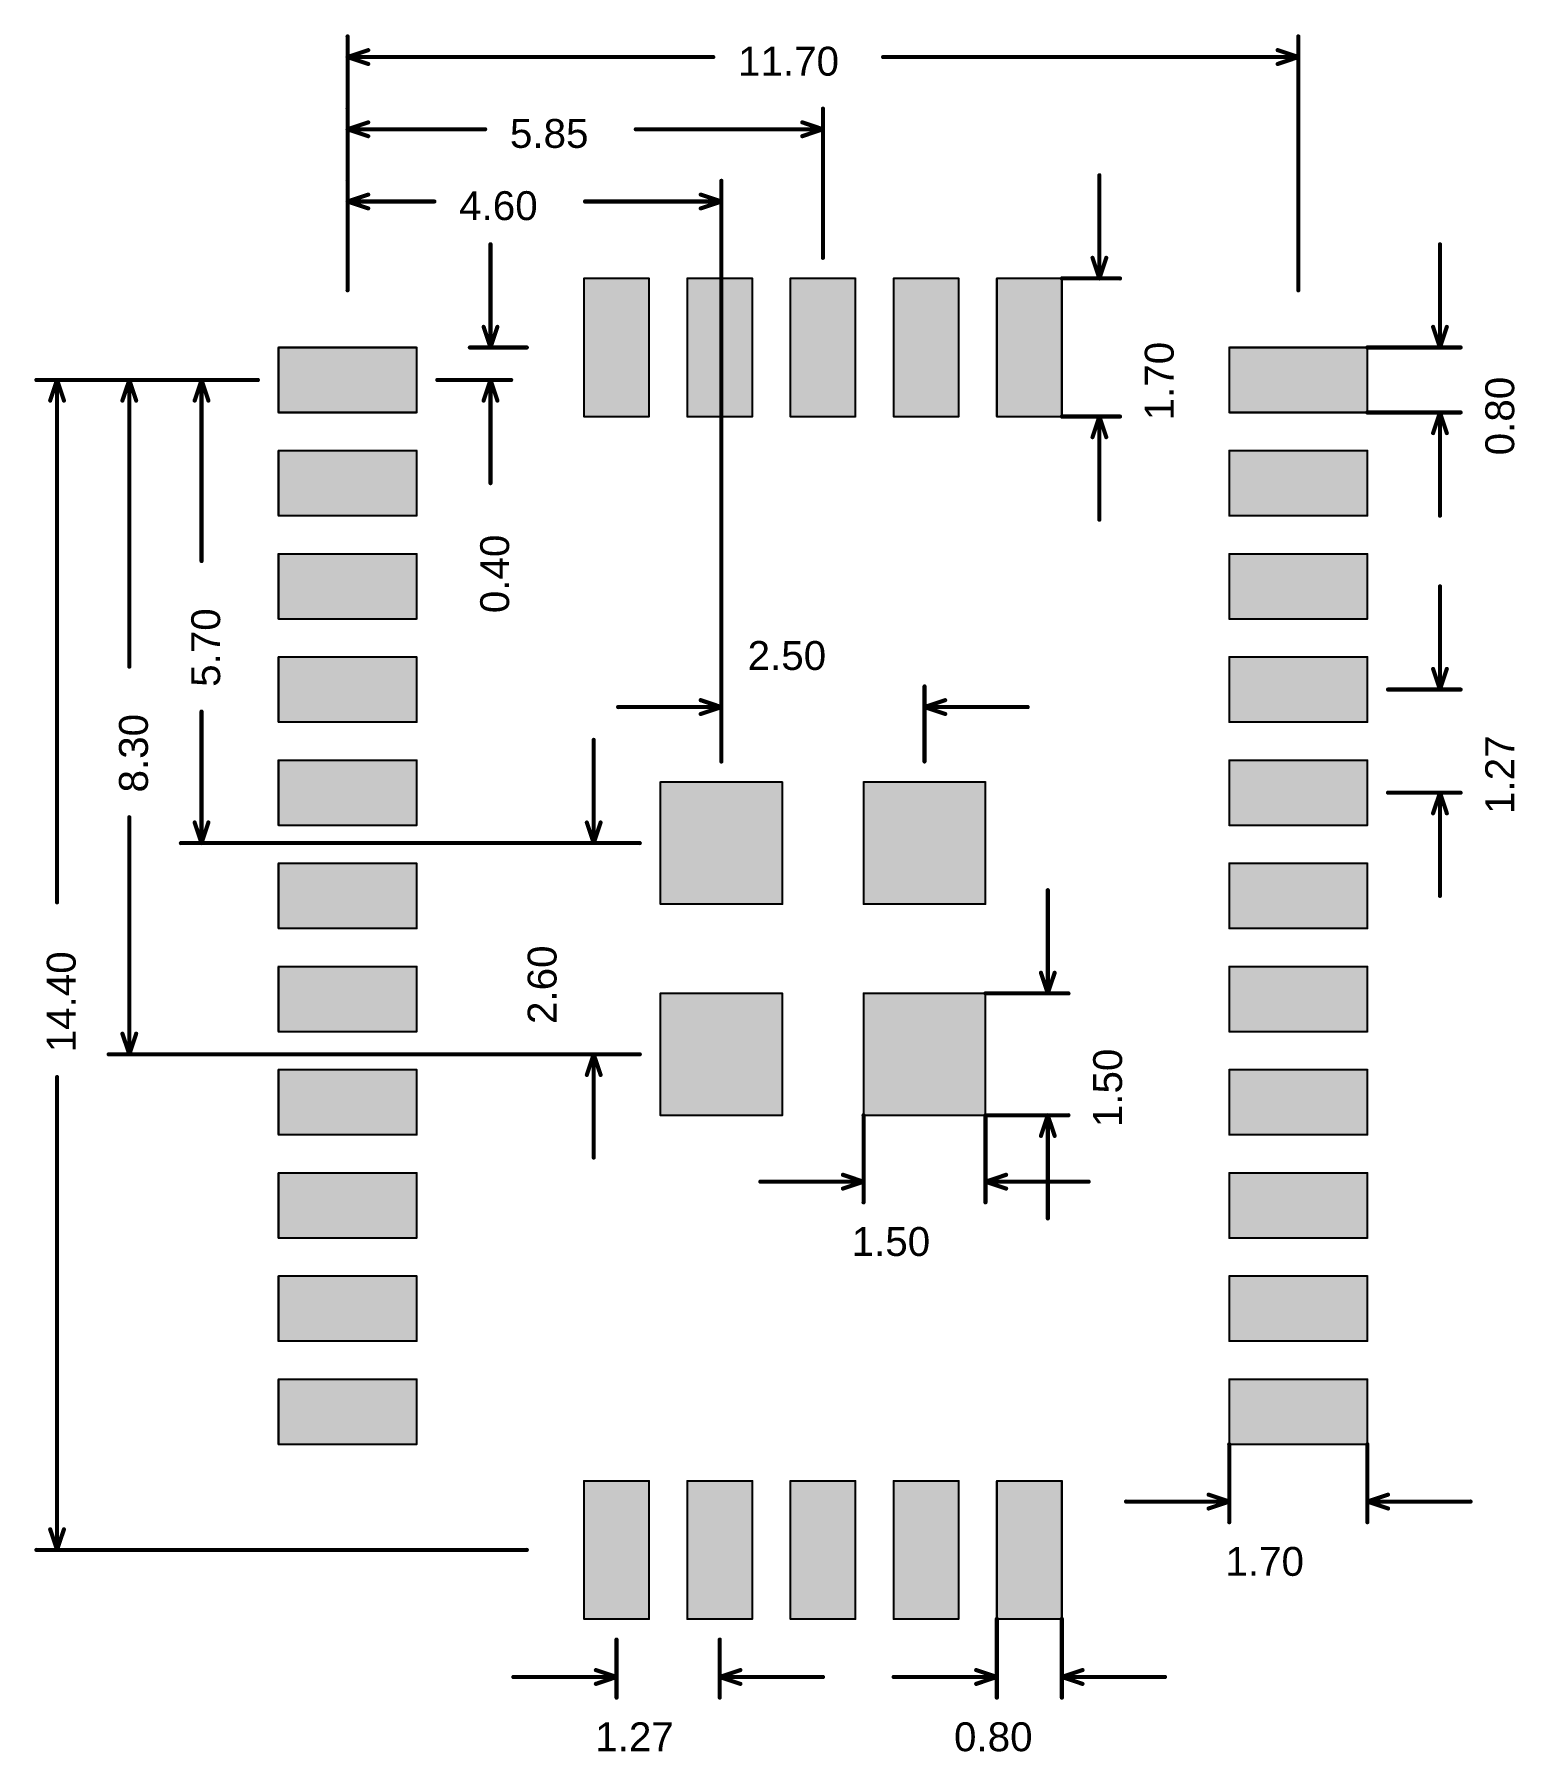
# Model space of a CAD drawing. Header units: inches. Extents: x -3.5 to 14.8, y -17.7 to 3.5.
import ezdxf

# ---------------------------------------------------------------- set-up
doc = ezdxf.new("R2010")
doc.units = ezdxf.units.IN
doc.layers.add('Mechanical 16', color=56, linetype='Continuous')
doc.layers.add('Top Layer', color=1, linetype='Continuous')
doc.styles.add('Arial', font='', dxfattribs={"height": 0.2})
doc.styles.get('Arial').set_extended_font_data('Arial')

msp = doc.modelspace()

# ---------------------------------------------------------------- texts
at = {"layer": 'Mechanical 16', "style": 'Arial'}
for s, p in [('11.70', (5.205, 2.946)), ('5.85', (2.398, 2.057)), ('4.60', (1.773, 1.168)), ('2.50', (5.323, -4.369)), ('1.50', (6.603, -11.582)), ('1.70', (11.203, -15.519)), ('1.27', (3.448, -17.678)), ('0.80', (7.863, -17.678))]:
    msp.add_text(s, height=0.3556, dxfattribs=at).set_placement(p)
for s, p in [('1.70', (10.566, -1.297)), ('0.80', (14.757, -1.727)), ('0.40', (2.388, -3.67)), ('5.70', (-1.168, -4.577)), ('8.30', (-2.057, -5.877)), ('1.27', (14.757, -6.142)), ('2.60', (2.972, -8.727)), ('14.40', (-2.946, -9.075)), ('1.50', (9.931, -9.997))]:
    msp.add_text(s, height=0.3556, rotation=90, dxfattribs=at).set_placement(p)

# ---------------------------------------------------------------- hatches: boundary and pattern name
at = {"layer": 'Top Layer'}
for points in [[(4.11, 0.45), (4.11, -1.25), (3.31, -1.25), (3.31, 0.45)], [(5.38, 0.45), (5.38, -1.25), (4.58, -1.25), (4.58, 0.45)], [(6.65, 0.45), (6.65, -1.25), (5.85, -1.25), (5.85, 0.45)], [(7.92, 0.45), (7.92, -1.25), (7.12, -1.25), (7.12, 0.45)], [(9.19, 0.45), (9.19, -1.25), (8.39, -1.25), (8.39, 0.45)], [(-0.45, -0.4), (1.25, -0.4), (1.25, -1.2), (-0.45, -1.2)], [(12.95, -1.2), (11.25, -1.2), (11.25, -0.4), (12.95, -0.4)], [(-0.45, -1.67), (1.25, -1.67), (1.25, -2.47), (-0.45, -2.47)], [(12.95, -2.47), (11.25, -2.47), (11.25, -1.67), (12.95, -1.67)], [(-0.45, -2.94), (1.25, -2.94), (1.25, -3.74), (-0.45, -3.74)], [(12.95, -3.74), (11.25, -3.74), (11.25, -2.94), (12.95, -2.94)], [(-0.45, -4.21), (1.25, -4.21), (1.25, -5.01), (-0.45, -5.01)], [(12.95, -5.01), (11.25, -5.01), (11.25, -4.21), (12.95, -4.21)], [(-0.45, -5.48), (1.25, -5.48), (1.25, -6.28), (-0.45, -6.28)], [(12.95, -6.28), (11.25, -6.28), (11.25, -5.48), (12.95, -5.48)], [(4.25, -5.75), (5.75, -5.75), (5.75, -7.25), (4.25, -7.25)], [(6.75, -5.75), (8.25, -5.75), (8.25, -7.25), (6.75, -7.25)], [(-0.45, -6.75), (1.25, -6.75), (1.25, -7.55), (-0.45, -7.55)], [(12.95, -7.55), (11.25, -7.55), (11.25, -6.75), (12.95, -6.75)], [(-0.45, -8.02), (1.25, -8.02), (1.25, -8.82), (-0.45, -8.82)], [(12.95, -8.82), (11.25, -8.82), (11.25, -8.02), (12.95, -8.02)], [(4.25, -8.35), (5.75, -8.35), (5.75, -9.85), (4.25, -9.85)], [(6.75, -8.35), (8.25, -8.35), (8.25, -9.85), (6.75, -9.85)], [(-0.45, -9.29), (1.25, -9.29), (1.25, -10.09), (-0.45, -10.09)], [(12.95, -10.09), (11.25, -10.09), (11.25, -9.29), (12.95, -9.29)], [(-0.45, -10.56), (1.25, -10.56), (1.25, -11.36), (-0.45, -11.36)], [(12.95, -11.36), (11.25, -11.36), (11.25, -10.56), (12.95, -10.56)], [(-0.45, -11.83), (1.25, -11.83), (1.25, -12.63), (-0.45, -12.63)], [(12.95, -12.63), (11.25, -12.63), (11.25, -11.83), (12.95, -11.83)], [(-0.45, -13.1), (1.25, -13.1), (1.25, -13.9), (-0.45, -13.9)], [(12.95, -13.9), (11.25, -13.9), (11.25, -13.1), (12.95, -13.1)], [(3.31, -16.05), (3.31, -14.35), (4.11, -14.35), (4.11, -16.05)], [(4.58, -16.05), (4.58, -14.35), (5.38, -14.35), (5.38, -16.05)], [(5.85, -16.05), (5.85, -14.35), (6.65, -14.35), (6.65, -16.05)], [(7.12, -16.05), (7.12, -14.35), (7.92, -14.35), (7.92, -16.05)], [(8.39, -16.05), (8.39, -14.35), (9.19, -14.35), (9.19, -16.05)]]:
    msp.add_hatch(color=1, dxfattribs=at).paths.add_polyline_path(points)

# ---------------------------------------------------------------- linework, layer by layer
at = {"layer": 'Mechanical 16'}
for points, const_width in [([(0.4, 0.304), (0.4, 3.429)], 0.0508), ([(12.1, 0.304), (12.1, 3.429)], 0.0508), ([(0.4, 3.175), (0.654, 3.26)], 0.0508), ([(0.4, 3.175), (4.9, 3.175)], 0.0508), ([(0.4, 3.175), (0.654, 3.09)], 0.0508), ([(6.991, 3.175), (12.1, 3.175)], 0.0508), ([(11.846, 3.26), (12.1, 3.175)], 0.0508), ([(11.846, 3.09), (12.1, 3.175)], 0.0508), ([(0.4, 0.304), (0.4, 2.54)], 0.0508), ([(6.25, 0.704), (6.25, 2.54)], 0.0508), ([(0.4, 2.286), (0.654, 2.371)], 0.0508), ([(5.996, 2.371), (6.25, 2.286)], 0.0508), ([(0.4, 2.286), (2.093, 2.286)], 0.0508), ([(0.4, 2.286), (0.654, 2.201)], 0.0508), ([(3.947, 2.286), (6.25, 2.286)], 0.0508), ([(5.996, 2.201), (6.25, 2.286)], 0.0508), ([(9.652, 0.45), (9.652, 1.72)], 0.0508), ([(0.4, 0.304), (0.4, 1.651)], 0.0508), ([(0.4, 1.397), (0.654, 1.482)], 0.0508), ([(4.746, 1.482), (5, 1.397)], 0.0508), ([(5, -5.496), (5, 1.651)], 0.0508), ([(0.4, 1.397), (1.468, 1.397)], 0.0508), ([(0.4, 1.397), (0.654, 1.312)], 0.0508), ([(3.322, 1.397), (5, 1.397)], 0.0508), ([(4.746, 1.312), (5, 1.397)], 0.0508), ([(2.159, -0.4), (2.159, 0.87)], 0.0508), ([(13.843, -0.4), (13.843, 0.87)], 0.0508), ([(9.567, 0.704), (9.652, 0.45)], 0.0508), ([(9.652, 0.45), (9.737, 0.704)], 0.0508), ([(3.31, 0.45), (4.11, 0.45)], 0.025), ([(3.31, -1.25), (3.31, 0.45)], 0.025), ([(4.11, -1.25), (4.11, 0.45)], 0.025), ([(4.58, 0.45), (5.38, 0.45)], 0.025), ([(4.58, -1.25), (4.58, 0.45)], 0.025), ([(5.38, -1.25), (5.38, 0.45)], 0.025), ([(5.85, 0.45), (6.65, 0.45)], 0.025), ([(5.85, -1.25), (5.85, 0.45)], 0.025), ([(6.65, -1.25), (6.65, 0.45)], 0.025), ([(7.12, 0.45), (7.92, 0.45)], 0.025), ([(7.12, -1.25), (7.12, 0.45)], 0.025), ([(7.92, -1.25), (7.92, 0.45)], 0.025), ([(8.39, 0.45), (9.19, 0.45)], 0.025), ([(8.39, -1.25), (8.39, 0.45)], 0.025), ([(9.19, 0.45), (9.906, 0.45)], 0.0508), ([(9.19, -1.25), (9.19, 0.45)], 0.025), ([(2.074, -0.146), (2.159, -0.4)], 0.0508), ([(2.159, -0.4), (2.244, -0.146)], 0.0508), ([(13.758, -0.146), (13.843, -0.4)], 0.0508), ([(13.843, -0.4), (13.928, -0.146)], 0.0508), ([(-0.45, -1.2), (-0.45, -0.4)], 0.025), ([(-0.45, -0.4), (1.25, -0.4)], 0.025), ([(1.25, -1.2), (1.25, -0.4)], 0.025), ([(1.905, -0.4), (2.606, -0.4)], 0.0508), ([(11.25, -0.4), (12.95, -0.4)], 0.025), ([(11.25, -1.2), (11.25, -0.4)], 0.025), ([(12.95, -0.4), (14.097, -0.4)], 0.0508), ([(12.95, -1.2), (12.95, -0.4)], 0.025), ([(-3.429, -0.8), (-0.704, -0.8)], 0.0508), ([(-3.26, -1.054), (-3.175, -0.8)], 0.0508), ([(-3.175, -7.23), (-3.175, -0.8)], 0.0508), ([(-3.175, -0.8), (-3.09, -1.054)], 0.0508), ([(-2.54, -0.8), (-0.704, -0.8)], 0.0508), ([(-2.371, -1.054), (-2.286, -0.8)], 0.0508), ([(-2.286, -4.328), (-2.286, -0.8)], 0.0508), ([(-2.286, -0.8), (-2.201, -1.054)], 0.0508), ([(-1.651, -0.8), (-0.704, -0.8)], 0.0508), ([(-1.482, -1.054), (-1.397, -0.8)], 0.0508), ([(-1.397, -3.028), (-1.397, -0.8)], 0.0508), ([(-1.397, -0.8), (-1.312, -1.054)], 0.0508), ([(1.504, -0.8), (2.413, -0.8)], 0.0508), ([(2.074, -1.054), (2.159, -0.8)], 0.0508), ([(2.159, -2.07), (2.159, -0.8)], 0.0508), ([(2.159, -0.8), (2.244, -1.054)], 0.0508), ([(-0.45, -1.2), (1.25, -1.2)], 0.025), ([(3.31, -1.25), (4.11, -1.25)], 0.025), ([(4.58, -1.25), (5.38, -1.25)], 0.025), ([(5.85, -1.25), (6.65, -1.25)], 0.025), ([(7.12, -1.25), (7.92, -1.25)], 0.025), ([(8.39, -1.25), (9.19, -1.25)], 0.025), ([(9.19, -1.25), (9.906, -1.25)], 0.0508), ([(9.567, -1.504), (9.652, -1.25)], 0.0508), ([(9.652, -2.52), (9.652, -1.25)], 0.0508), ([(9.652, -1.25), (9.737, -1.504)], 0.0508), ([(11.25, -1.2), (12.95, -1.2)], 0.025), ([(12.95, -1.2), (14.097, -1.2)], 0.0508), ([(13.758, -1.454), (13.843, -1.2)], 0.0508), ([(13.843, -2.47), (13.843, -1.2)], 0.0508), ([(13.843, -1.2), (13.928, -1.454)], 0.0508), ([(-0.45, -2.47), (-0.45, -1.67)], 0.025), ([(-0.45, -1.67), (1.25, -1.67)], 0.025), ([(1.25, -2.47), (1.25, -1.67)], 0.025), ([(11.25, -1.67), (12.95, -1.67)], 0.025), ([(11.25, -2.47), (11.25, -1.67)], 0.025), ([(12.95, -2.47), (12.95, -1.67)], 0.025), ([(-0.45, -2.47), (1.25, -2.47)], 0.025), ([(11.25, -2.47), (12.95, -2.47)], 0.025), ([(-0.45, -3.74), (-0.45, -2.94)], 0.025), ([(-0.45, -2.94), (1.25, -2.94)], 0.025), ([(1.25, -3.74), (1.25, -2.94)], 0.025), ([(11.25, -2.94), (12.95, -2.94)], 0.025), ([(11.25, -3.74), (11.25, -2.94)], 0.025), ([(12.95, -3.74), (12.95, -2.94)], 0.025), ([(13.843, -4.61), (13.843, -3.34)], 0.0508), ([(-0.45, -3.74), (1.25, -3.74)], 0.025), ([(11.25, -3.74), (12.95, -3.74)], 0.025), ([(-0.45, -5.01), (-0.45, -4.21)], 0.025), ([(-0.45, -4.21), (1.25, -4.21)], 0.025), ([(1.25, -5.01), (1.25, -4.21)], 0.025), ([(11.25, -4.21), (12.95, -4.21)], 0.025), ([(11.25, -5.01), (11.25, -4.21)], 0.025), ([(12.95, -5.01), (12.95, -4.21)], 0.025), ([(13.758, -4.356), (13.843, -4.61)], 0.0508), ([(13.843, -4.61), (13.928, -4.356)], 0.0508), ([(5, -5.496), (5, -4.572)], 0.0508), ([(7.5, -5.496), (7.5, -4.572)], 0.0508), ([(13.204, -4.61), (14.097, -4.61)], 0.0508), ([(-1.397, -6.5), (-1.397, -4.882)], 0.0508), ([(3.73, -4.826), (5, -4.826)], 0.0508), ([(4.746, -4.741), (5, -4.826)], 0.0508), ([(4.746, -4.911), (5, -4.826)], 0.0508), ([(7.5, -4.826), (7.754, -4.741)], 0.0508), ([(7.5, -4.826), (8.77, -4.826)], 0.0508), ([(7.5, -4.826), (7.754, -4.911)], 0.0508), ([(-0.45, -5.01), (1.25, -5.01)], 0.025), ([(11.25, -5.01), (12.95, -5.01)], 0.025), ([(3.429, -6.5), (3.429, -5.23)], 0.0508), ([(-0.45, -6.28), (-0.45, -5.48)], 0.025), ([(-0.45, -5.48), (1.25, -5.48)], 0.025), ([(1.25, -6.28), (1.25, -5.48)], 0.025), ([(11.25, -5.48), (12.95, -5.48)], 0.025), ([(11.25, -6.28), (11.25, -5.48)], 0.025), ([(12.95, -6.28), (12.95, -5.48)], 0.025), ([(4.25, -5.75), (5.75, -5.75)], 0.025), ([(4.25, -7.25), (4.25, -5.75)], 0.025), ([(5.75, -7.25), (5.75, -5.75)], 0.025), ([(6.75, -7.25), (6.75, -5.75)], 0.025), ([(6.75, -5.75), (8.25, -5.75)], 0.025), ([(8.25, -7.25), (8.25, -5.75)], 0.025), ([(13.204, -5.88), (14.097, -5.88)], 0.0508), ([(13.758, -6.134), (13.843, -5.88)], 0.0508), ([(13.843, -7.15), (13.843, -5.88)], 0.0508), ([(13.843, -5.88), (13.928, -6.134)], 0.0508), ([(-2.286, -9.1), (-2.286, -6.182)], 0.0508), ([(-1.482, -6.246), (-1.397, -6.5)], 0.0508), ([(-1.397, -6.5), (-1.312, -6.246)], 0.0508), ([(-0.45, -6.28), (1.25, -6.28)], 0.025), ([(3.344, -6.246), (3.429, -6.5)], 0.0508), ([(3.429, -6.5), (3.514, -6.246)], 0.0508), ([(11.25, -6.28), (12.95, -6.28)], 0.025), ([(-1.651, -6.5), (3.996, -6.5)], 0.0508), ([(3.175, -6.5), (3.996, -6.5)], 0.0508), ([(-0.45, -7.55), (-0.45, -6.75)], 0.025), ([(-0.45, -6.75), (1.25, -6.75)], 0.025), ([(1.25, -7.55), (1.25, -6.75)], 0.025), ([(11.25, -6.75), (12.95, -6.75)], 0.025), ([(11.25, -7.55), (11.25, -6.75)], 0.025), ([(12.95, -7.55), (12.95, -6.75)], 0.025), ([(9.017, -8.35), (9.017, -7.08)], 0.0508), ([(4.25, -7.25), (5.75, -7.25)], 0.025), ([(6.75, -7.25), (8.25, -7.25)], 0.025), ([(-0.45, -7.55), (1.25, -7.55)], 0.025), ([(11.25, -7.55), (12.95, -7.55)], 0.025), ([(-0.45, -8.82), (-0.45, -8.02)], 0.025), ([(-0.45, -8.02), (1.25, -8.02)], 0.025), ([(1.25, -8.82), (1.25, -8.02)], 0.025), ([(11.25, -8.02), (12.95, -8.02)], 0.025), ([(11.25, -8.82), (11.25, -8.02)], 0.025), ([(12.95, -8.82), (12.95, -8.02)], 0.025), ([(8.932, -8.096), (9.017, -8.35)], 0.0508), ([(9.017, -8.35), (9.102, -8.096)], 0.0508), ([(4.25, -9.85), (4.25, -8.35)], 0.025), ([(4.25, -8.35), (5.75, -8.35)], 0.025), ([(5.75, -9.85), (5.75, -8.35)], 0.025), ([(6.75, -9.85), (6.75, -8.35)], 0.025), ([(6.75, -8.35), (8.25, -8.35)], 0.025), ([(8.25, -8.35), (9.271, -8.35)], 0.0508), ([(8.25, -9.85), (8.25, -8.35)], 0.025), ([(-2.371, -8.846), (-2.286, -9.1)], 0.0508), ([(-2.286, -9.1), (-2.201, -8.846)], 0.0508), ([(-0.45, -8.82), (1.25, -8.82)], 0.025), ([(11.25, -8.82), (12.95, -8.82)], 0.025), ([(-2.54, -9.1), (3.996, -9.1)], 0.0508), ([(3.175, -9.1), (3.996, -9.1)], 0.0508), ([(3.344, -9.354), (3.429, -9.1)], 0.0508), ([(3.429, -10.37), (3.429, -9.1)], 0.0508), ([(3.429, -9.1), (3.514, -9.354)], 0.0508), ([(-0.45, -10.09), (-0.45, -9.29)], 0.025), ([(-0.45, -9.29), (1.25, -9.29)], 0.025), ([(1.25, -10.09), (1.25, -9.29)], 0.025), ([(11.25, -10.09), (11.25, -9.29)], 0.025), ([(11.25, -9.29), (12.95, -9.29)], 0.025), ([(12.95, -10.09), (12.95, -9.29)], 0.025), ([(-3.175, -15.2), (-3.175, -9.38)], 0.0508), ([(4.25, -9.85), (5.75, -9.85)], 0.025), ([(6.75, -10.922), (6.75, -9.85)], 0.0508), ([(6.75, -9.85), (8.25, -9.85)], 0.025), ([(8.25, -10.922), (8.25, -9.85)], 0.0508), ([(8.25, -9.85), (9.271, -9.85)], 0.0508), ([(8.932, -10.104), (9.017, -9.85)], 0.0508), ([(9.017, -11.12), (9.017, -9.85)], 0.0508), ([(9.017, -9.85), (9.102, -10.104)], 0.0508), ([(-0.45, -10.09), (1.25, -10.09)], 0.025), ([(11.25, -10.09), (12.95, -10.09)], 0.025), ([(-0.45, -11.36), (-0.45, -10.56)], 0.025), ([(-0.45, -10.56), (1.25, -10.56)], 0.025), ([(1.25, -11.36), (1.25, -10.56)], 0.025), ([(6.496, -10.583), (6.75, -10.668)], 0.0508), ([(8.25, -10.668), (8.504, -10.583)], 0.0508), ([(11.25, -11.36), (11.25, -10.56)], 0.025), ([(11.25, -10.56), (12.95, -10.56)], 0.025), ([(12.95, -11.36), (12.95, -10.56)], 0.025), ([(5.48, -10.668), (6.75, -10.668)], 0.0508), ([(6.496, -10.753), (6.75, -10.668)], 0.0508), ([(8.25, -10.668), (9.52, -10.668)], 0.0508), ([(8.25, -10.668), (8.504, -10.753)], 0.0508), ([(-0.45, -11.36), (1.25, -11.36)], 0.025), ([(11.25, -11.36), (12.95, -11.36)], 0.025), ([(-0.45, -12.63), (-0.45, -11.83)], 0.025), ([(-0.45, -11.83), (1.25, -11.83)], 0.025), ([(1.25, -12.63), (1.25, -11.83)], 0.025), ([(11.25, -12.63), (11.25, -11.83)], 0.025), ([(11.25, -11.83), (12.95, -11.83)], 0.025), ([(12.95, -12.63), (12.95, -11.83)], 0.025), ([(-0.45, -12.63), (1.25, -12.63)], 0.025), ([(11.25, -12.63), (12.95, -12.63)], 0.025), ([(-0.45, -13.9), (-0.45, -13.1)], 0.025), ([(-0.45, -13.1), (1.25, -13.1)], 0.025), ([(1.25, -13.9), (1.25, -13.1)], 0.025), ([(11.25, -13.1), (12.95, -13.1)], 0.025), ([(11.25, -13.9), (11.25, -13.1)], 0.025), ([(12.95, -13.9), (12.95, -13.1)], 0.025), ([(-0.45, -13.9), (1.25, -13.9)], 0.025), ([(11.25, -14.859), (11.25, -13.9)], 0.0508), ([(11.25, -13.9), (12.95, -13.9)], 0.025), ([(12.95, -14.859), (12.95, -13.9)], 0.0508), ([(3.31, -16.05), (3.31, -14.35)], 0.025), ([(3.31, -14.35), (4.11, -14.35)], 0.025), ([(4.11, -16.05), (4.11, -14.35)], 0.025), ([(4.58, -16.05), (4.58, -14.35)], 0.025), ([(4.58, -14.35), (5.38, -14.35)], 0.025), ([(5.38, -16.05), (5.38, -14.35)], 0.025), ([(5.85, -16.05), (5.85, -14.35)], 0.025), ([(5.85, -14.35), (6.65, -14.35)], 0.025), ([(6.65, -16.05), (6.65, -14.35)], 0.025), ([(7.12, -16.05), (7.12, -14.35)], 0.025), ([(7.12, -14.35), (7.92, -14.35)], 0.025), ([(7.92, -16.05), (7.92, -14.35)], 0.025), ([(8.39, -16.05), (8.39, -14.35)], 0.025), ([(8.39, -14.35), (9.19, -14.35)], 0.025), ([(9.19, -16.05), (9.19, -14.35)], 0.025), ([(9.98, -14.605), (11.25, -14.605)], 0.0508), ([(10.996, -14.52), (11.25, -14.605)], 0.0508), ([(10.996, -14.69), (11.25, -14.605)], 0.0508), ([(12.95, -14.605), (13.204, -14.52)], 0.0508), ([(12.95, -14.605), (14.22, -14.605)], 0.0508), ([(12.95, -14.605), (13.204, -14.69)], 0.0508), ([(-3.26, -14.946), (-3.175, -15.2)], 0.0508), ([(-3.175, -15.2), (-3.09, -14.946)], 0.0508), ([(-3.429, -15.2), (2.606, -15.2)], 0.0508), ([(3.31, -16.05), (4.11, -16.05)], 0.025), ([(4.58, -16.05), (5.38, -16.05)], 0.025), ([(5.85, -16.05), (6.65, -16.05)], 0.025), ([(7.12, -16.05), (7.92, -16.05)], 0.025), ([(8.39, -17.018), (8.39, -16.05)], 0.0508), ([(8.39, -16.05), (9.19, -16.05)], 0.025), ([(9.19, -17.018), (9.19, -16.05)], 0.0508), ([(3.71, -17.018), (3.71, -16.304)], 0.0508), ([(4.98, -17.018), (4.98, -16.304)], 0.0508), ([(3.456, -16.679), (3.71, -16.764)], 0.0508), ([(4.98, -16.764), (5.234, -16.679)], 0.0508), ([(8.136, -16.679), (8.39, -16.764)], 0.0508), ([(9.19, -16.764), (9.444, -16.679)], 0.0508), ([(2.44, -16.764), (3.71, -16.764)], 0.0508), ([(3.456, -16.849), (3.71, -16.764)], 0.0508), ([(4.98, -16.764), (6.25, -16.764)], 0.0508), ([(4.98, -16.764), (5.234, -16.849)], 0.0508), ([(7.12, -16.764), (8.39, -16.764)], 0.0508), ([(8.136, -16.849), (8.39, -16.764)], 0.0508), ([(9.19, -16.764), (10.46, -16.764)], 0.0508), ([(9.19, -16.764), (9.444, -16.849)], 0.0508)]:
    msp.add_lwpolyline(points, dxfattribs=dict(at, const_width=const_width))
for points, const_width in [([(0.387, 3.429, 1), (0.413, 3.429, 1)], 0.0254), ([(12.087, 3.429, 1), (12.113, 3.429, 1)], 0.0254), ([(0.387, 3.175, 1), (0.413, 3.175, 1)], 0.0254), ([(0.387, 3.175, 1), (0.413, 3.175, 1)], 0.0254), ([(0.387, 3.175, 1), (0.413, 3.175, 1)], 0.0254), ([(0.641, 3.26, 1), (0.667, 3.26, 1)], 0.0254), ([(4.887, 3.175, 1), (4.913, 3.175, 1)], 0.0254), ([(6.978, 3.175, 1), (7.003, 3.175, 1)], 0.0254), ([(11.833, 3.26, 1), (11.859, 3.26, 1)], 0.0254), ([(12.087, 3.175, 1), (12.113, 3.175, 1)], 0.0254), ([(12.087, 3.175, 1), (12.113, 3.175, 1)], 0.0254), ([(12.087, 3.175, 1), (12.113, 3.175, 1)], 0.0254), ([(0.641, 3.09, 1), (0.667, 3.09, 1)], 0.0254), ([(11.833, 3.09, 1), (11.859, 3.09, 1)], 0.0254), ([(0.387, 2.54, 1), (0.413, 2.54, 1)], 0.0254), ([(6.237, 2.54, 1), (6.263, 2.54, 1)], 0.0254), ([(0.641, 2.371, 1), (0.667, 2.371, 1)], 0.0254), ([(5.983, 2.371, 1), (6.009, 2.371, 1)], 0.0254), ([(0.387, 2.286, 1), (0.413, 2.286, 1)], 0.0254), ([(0.387, 2.286, 1), (0.413, 2.286, 1)], 0.0254), ([(0.387, 2.286, 1), (0.413, 2.286, 1)], 0.0254), ([(0.641, 2.201, 1), (0.667, 2.201, 1)], 0.0254), ([(2.081, 2.286, 1), (2.106, 2.286, 1)], 0.0254), ([(3.934, 2.286, 1), (3.96, 2.286, 1)], 0.0254), ([(5.983, 2.201, 1), (6.009, 2.201, 1)], 0.0254), ([(6.237, 2.286, 1), (6.263, 2.286, 1)], 0.0254), ([(6.237, 2.286, 1), (6.263, 2.286, 1)], 0.0254), ([(6.237, 2.286, 1), (6.263, 2.286, 1)], 0.0254), ([(9.639, 1.72, 1), (9.665, 1.72, 1)], 0.0254), ([(0.387, 1.651, 1), (0.413, 1.651, 1)], 0.0254), ([(0.641, 1.482, 1), (0.667, 1.482, 1)], 0.0254), ([(4.733, 1.482, 1), (4.759, 1.482, 1)], 0.0254), ([(4.987, 1.651, 1), (5.013, 1.651, 1)], 0.0254), ([(0.387, 1.397, 1), (0.413, 1.397, 1)], 0.0254), ([(0.387, 1.397, 1), (0.413, 1.397, 1)], 0.0254), ([(0.387, 1.397, 1), (0.413, 1.397, 1)], 0.0254), ([(0.641, 1.312, 1), (0.667, 1.312, 1)], 0.0254), ([(1.456, 1.397, 1), (1.481, 1.397, 1)], 0.0254), ([(3.309, 1.397, 1), (3.335, 1.397, 1)], 0.0254), ([(4.733, 1.312, 1), (4.759, 1.312, 1)], 0.0254), ([(4.987, 1.397, 1), (5.013, 1.397, 1)], 0.0254), ([(4.987, 1.397, 1), (5.013, 1.397, 1)], 0.0254), ([(4.987, 1.397, 1), (5.013, 1.397, 1)], 0.0254), ([(2.146, 0.87, 1), (2.172, 0.87, 1)], 0.0254), ([(13.83, 0.87, 1), (13.856, 0.87, 1)], 0.0254), ([(6.237, 0.704, 1), (6.263, 0.704, 1)], 0.0254), ([(9.555, 0.704, 1), (9.58, 0.704, 1)], 0.0254), ([(9.724, 0.704, 1), (9.749, 0.704, 1)], 0.0254), ([(3.304, 0.45, 1), (3.316, 0.45, 1)], 0.0125), ([(3.304, 0.45, 1), (3.316, 0.45, 1)], 0.0125), ([(4.104, 0.45, 1), (4.116, 0.45, 1)], 0.0125), ([(4.104, 0.45, 1), (4.116, 0.45, 1)], 0.0125), ([(4.574, 0.45, 1), (4.586, 0.45, 1)], 0.0125), ([(4.574, 0.45, 1), (4.586, 0.45, 1)], 0.0125), ([(5.374, 0.45, 1), (5.386, 0.45, 1)], 0.0125), ([(5.374, 0.45, 1), (5.386, 0.45, 1)], 0.0125), ([(5.844, 0.45, 1), (5.856, 0.45, 1)], 0.0125), ([(5.844, 0.45, 1), (5.856, 0.45, 1)], 0.0125), ([(6.644, 0.45, 1), (6.656, 0.45, 1)], 0.0125), ([(6.644, 0.45, 1), (6.656, 0.45, 1)], 0.0125), ([(7.114, 0.45, 1), (7.126, 0.45, 1)], 0.0125), ([(7.114, 0.45, 1), (7.126, 0.45, 1)], 0.0125), ([(7.914, 0.45, 1), (7.926, 0.45, 1)], 0.0125), ([(7.914, 0.45, 1), (7.926, 0.45, 1)], 0.0125), ([(8.384, 0.45, 1), (8.396, 0.45, 1)], 0.0125), ([(8.384, 0.45, 1), (8.396, 0.45, 1)], 0.0125), ([(9.177, 0.45, 1), (9.203, 0.45, 1)], 0.0254), ([(9.184, 0.45, 1), (9.196, 0.45, 1)], 0.0125), ([(9.184, 0.45, 1), (9.196, 0.45, 1)], 0.0125), ([(9.639, 0.45, 1), (9.665, 0.45, 1)], 0.0254), ([(9.639, 0.45, 1), (9.665, 0.45, 1)], 0.0254), ([(9.639, 0.45, 1), (9.665, 0.45, 1)], 0.0254), ([(9.893, 0.45, 1), (9.919, 0.45, 1)], 0.0254), ([(0.387, 0.304, 1), (0.413, 0.304, 1)], 0.0254), ([(0.387, 0.304, 1), (0.413, 0.304, 1)], 0.0254), ([(0.387, 0.304, 1), (0.413, 0.304, 1)], 0.0254), ([(12.087, 0.304, 1), (12.113, 0.304, 1)], 0.0254), ([(2.062, -0.146, 1), (2.087, -0.146, 1)], 0.0254), ([(2.231, -0.146, 1), (2.256, -0.146, 1)], 0.0254), ([(13.746, -0.146, 1), (13.771, -0.146, 1)], 0.0254), ([(13.915, -0.146, 1), (13.94, -0.146, 1)], 0.0254), ([(-0.456, -0.4, 1), (-0.444, -0.4, 1)], 0.0125), ([(-0.456, -0.4, 1), (-0.444, -0.4, 1)], 0.0125), ([(1.244, -0.4, 1), (1.256, -0.4, 1)], 0.0125), ([(1.244, -0.4, 1), (1.256, -0.4, 1)], 0.0125), ([(1.892, -0.4, 1), (1.918, -0.4, 1)], 0.0254), ([(2.146, -0.4, 1), (2.172, -0.4, 1)], 0.0254), ([(2.146, -0.4, 1), (2.172, -0.4, 1)], 0.0254), ([(2.146, -0.4, 1), (2.172, -0.4, 1)], 0.0254), ([(2.593, -0.4, 1), (2.619, -0.4, 1)], 0.0254), ([(11.244, -0.4, 1), (11.256, -0.4, 1)], 0.0125), ([(11.244, -0.4, 1), (11.256, -0.4, 1)], 0.0125), ([(12.937, -0.4, 1), (12.963, -0.4, 1)], 0.0254), ([(12.944, -0.4, 1), (12.956, -0.4, 1)], 0.0125), ([(12.944, -0.4, 1), (12.956, -0.4, 1)], 0.0125), ([(13.83, -0.4, 1), (13.856, -0.4, 1)], 0.0254), ([(13.83, -0.4, 1), (13.856, -0.4, 1)], 0.0254), ([(13.83, -0.4, 1), (13.856, -0.4, 1)], 0.0254), ([(14.084, -0.4, 1), (14.11, -0.4, 1)], 0.0254), ([(-3.442, -0.8, 1), (-3.416, -0.8, 1)], 0.0254), ([(-3.188, -0.8, 1), (-3.162, -0.8, 1)], 0.0254), ([(-3.188, -0.8, 1), (-3.162, -0.8, 1)], 0.0254), ([(-3.188, -0.8, 1), (-3.162, -0.8, 1)], 0.0254), ([(-2.553, -0.8, 1), (-2.527, -0.8, 1)], 0.0254), ([(-2.299, -0.8, 1), (-2.273, -0.8, 1)], 0.0254), ([(-2.299, -0.8, 1), (-2.273, -0.8, 1)], 0.0254), ([(-2.299, -0.8, 1), (-2.273, -0.8, 1)], 0.0254), ([(-1.664, -0.8, 1), (-1.638, -0.8, 1)], 0.0254), ([(-1.41, -0.8, 1), (-1.384, -0.8, 1)], 0.0254), ([(-1.41, -0.8, 1), (-1.384, -0.8, 1)], 0.0254), ([(-1.41, -0.8, 1), (-1.384, -0.8, 1)], 0.0254), ([(-0.717, -0.8, 1), (-0.691, -0.8, 1)], 0.0254), ([(-0.717, -0.8, 1), (-0.691, -0.8, 1)], 0.0254), ([(-0.717, -0.8, 1), (-0.691, -0.8, 1)], 0.0254), ([(1.491, -0.8, 1), (1.517, -0.8, 1)], 0.0254), ([(2.146, -0.8, 1), (2.172, -0.8, 1)], 0.0254), ([(2.146, -0.8, 1), (2.172, -0.8, 1)], 0.0254), ([(2.146, -0.8, 1), (2.172, -0.8, 1)], 0.0254), ([(2.4, -0.8, 1), (2.426, -0.8, 1)], 0.0254), ([(-3.272, -1.054, 1), (-3.247, -1.054, 1)], 0.0254), ([(-3.103, -1.054, 1), (-3.078, -1.054, 1)], 0.0254), ([(-2.383, -1.054, 1), (-2.358, -1.054, 1)], 0.0254), ([(-2.214, -1.054, 1), (-2.189, -1.054, 1)], 0.0254), ([(-1.494, -1.054, 1), (-1.469, -1.054, 1)], 0.0254), ([(-1.325, -1.054, 1), (-1.3, -1.054, 1)], 0.0254), ([(2.062, -1.054, 1), (2.087, -1.054, 1)], 0.0254), ([(2.231, -1.054, 1), (2.256, -1.054, 1)], 0.0254), ([(-0.456, -1.2, 1), (-0.444, -1.2, 1)], 0.0125), ([(-0.456, -1.2, 1), (-0.444, -1.2, 1)], 0.0125), ([(1.244, -1.2, 1), (1.256, -1.2, 1)], 0.0125), ([(1.244, -1.2, 1), (1.256, -1.2, 1)], 0.0125), ([(3.304, -1.25, 1), (3.316, -1.25, 1)], 0.0125), ([(3.304, -1.25, 1), (3.316, -1.25, 1)], 0.0125), ([(4.104, -1.25, 1), (4.116, -1.25, 1)], 0.0125), ([(4.104, -1.25, 1), (4.116, -1.25, 1)], 0.0125), ([(4.574, -1.25, 1), (4.586, -1.25, 1)], 0.0125), ([(4.574, -1.25, 1), (4.586, -1.25, 1)], 0.0125), ([(5.374, -1.25, 1), (5.386, -1.25, 1)], 0.0125), ([(5.374, -1.25, 1), (5.386, -1.25, 1)], 0.0125), ([(5.844, -1.25, 1), (5.856, -1.25, 1)], 0.0125), ([(5.844, -1.25, 1), (5.856, -1.25, 1)], 0.0125), ([(6.644, -1.25, 1), (6.656, -1.25, 1)], 0.0125), ([(6.644, -1.25, 1), (6.656, -1.25, 1)], 0.0125), ([(7.114, -1.25, 1), (7.126, -1.25, 1)], 0.0125), ([(7.114, -1.25, 1), (7.126, -1.25, 1)], 0.0125), ([(7.914, -1.25, 1), (7.926, -1.25, 1)], 0.0125), ([(7.914, -1.25, 1), (7.926, -1.25, 1)], 0.0125), ([(8.384, -1.25, 1), (8.396, -1.25, 1)], 0.0125), ([(8.384, -1.25, 1), (8.396, -1.25, 1)], 0.0125), ([(9.177, -1.25, 1), (9.203, -1.25, 1)], 0.0254), ([(9.184, -1.25, 1), (9.196, -1.25, 1)], 0.0125), ([(9.184, -1.25, 1), (9.196, -1.25, 1)], 0.0125), ([(9.639, -1.25, 1), (9.665, -1.25, 1)], 0.0254), ([(9.639, -1.25, 1), (9.665, -1.25, 1)], 0.0254), ([(9.639, -1.25, 1), (9.665, -1.25, 1)], 0.0254), ([(9.893, -1.25, 1), (9.919, -1.25, 1)], 0.0254), ([(11.244, -1.2, 1), (11.256, -1.2, 1)], 0.0125), ([(11.244, -1.2, 1), (11.256, -1.2, 1)], 0.0125), ([(12.937, -1.2, 1), (12.963, -1.2, 1)], 0.0254), ([(12.944, -1.2, 1), (12.956, -1.2, 1)], 0.0125), ([(12.944, -1.2, 1), (12.956, -1.2, 1)], 0.0125), ([(13.83, -1.2, 1), (13.856, -1.2, 1)], 0.0254), ([(13.83, -1.2, 1), (13.856, -1.2, 1)], 0.0254), ([(13.83, -1.2, 1), (13.856, -1.2, 1)], 0.0254), ([(14.084, -1.2, 1), (14.11, -1.2, 1)], 0.0254), ([(9.555, -1.504, 1), (9.58, -1.504, 1)], 0.0254), ([(9.724, -1.504, 1), (9.749, -1.504, 1)], 0.0254), ([(13.746, -1.454, 1), (13.771, -1.454, 1)], 0.0254), ([(13.915, -1.454, 1), (13.94, -1.454, 1)], 0.0254), ([(-0.456, -1.67, 1), (-0.444, -1.67, 1)], 0.0125), ([(-0.456, -1.67, 1), (-0.444, -1.67, 1)], 0.0125), ([(1.244, -1.67, 1), (1.256, -1.67, 1)], 0.0125), ([(1.244, -1.67, 1), (1.256, -1.67, 1)], 0.0125), ([(11.244, -1.67, 1), (11.256, -1.67, 1)], 0.0125), ([(11.244, -1.67, 1), (11.256, -1.67, 1)], 0.0125), ([(12.944, -1.67, 1), (12.956, -1.67, 1)], 0.0125), ([(12.944, -1.67, 1), (12.956, -1.67, 1)], 0.0125), ([(2.146, -2.07, 1), (2.172, -2.07, 1)], 0.0254), ([(-0.456, -2.47, 1), (-0.444, -2.47, 1)], 0.0125), ([(-0.456, -2.47, 1), (-0.444, -2.47, 1)], 0.0125), ([(1.244, -2.47, 1), (1.256, -2.47, 1)], 0.0125), ([(1.244, -2.47, 1), (1.256, -2.47, 1)], 0.0125), ([(9.639, -2.52, 1), (9.665, -2.52, 1)], 0.0254), ([(11.244, -2.47, 1), (11.256, -2.47, 1)], 0.0125), ([(11.244, -2.47, 1), (11.256, -2.47, 1)], 0.0125), ([(12.944, -2.47, 1), (12.956, -2.47, 1)], 0.0125), ([(12.944, -2.47, 1), (12.956, -2.47, 1)], 0.0125), ([(13.83, -2.47, 1), (13.856, -2.47, 1)], 0.0254), ([(-0.456, -2.94, 1), (-0.444, -2.94, 1)], 0.0125), ([(-0.456, -2.94, 1), (-0.444, -2.94, 1)], 0.0125), ([(1.244, -2.94, 1), (1.256, -2.94, 1)], 0.0125), ([(1.244, -2.94, 1), (1.256, -2.94, 1)], 0.0125), ([(11.244, -2.94, 1), (11.256, -2.94, 1)], 0.0125), ([(11.244, -2.94, 1), (11.256, -2.94, 1)], 0.0125), ([(12.944, -2.94, 1), (12.956, -2.94, 1)], 0.0125), ([(12.944, -2.94, 1), (12.956, -2.94, 1)], 0.0125), ([(-1.41, -3.028, 1), (-1.384, -3.028, 1)], 0.0254), ([(13.83, -3.34, 1), (13.856, -3.34, 1)], 0.0254), ([(-0.456, -3.74, 1), (-0.444, -3.74, 1)], 0.0125), ([(-0.456, -3.74, 1), (-0.444, -3.74, 1)], 0.0125), ([(1.244, -3.74, 1), (1.256, -3.74, 1)], 0.0125), ([(1.244, -3.74, 1), (1.256, -3.74, 1)], 0.0125), ([(11.244, -3.74, 1), (11.256, -3.74, 1)], 0.0125), ([(11.244, -3.74, 1), (11.256, -3.74, 1)], 0.0125), ([(12.944, -3.74, 1), (12.956, -3.74, 1)], 0.0125), ([(12.944, -3.74, 1), (12.956, -3.74, 1)], 0.0125), ([(-0.456, -4.21, 1), (-0.444, -4.21, 1)], 0.0125), ([(-0.456, -4.21, 1), (-0.444, -4.21, 1)], 0.0125), ([(1.244, -4.21, 1), (1.256, -4.21, 1)], 0.0125), ([(1.244, -4.21, 1), (1.256, -4.21, 1)], 0.0125), ([(11.244, -4.21, 1), (11.256, -4.21, 1)], 0.0125), ([(11.244, -4.21, 1), (11.256, -4.21, 1)], 0.0125), ([(12.944, -4.21, 1), (12.956, -4.21, 1)], 0.0125), ([(12.944, -4.21, 1), (12.956, -4.21, 1)], 0.0125), ([(-2.299, -4.328, 1), (-2.273, -4.328, 1)], 0.0254), ([(13.746, -4.356, 1), (13.771, -4.356, 1)], 0.0254), ([(13.915, -4.356, 1), (13.94, -4.356, 1)], 0.0254), ([(4.987, -4.572, 1), (5.013, -4.572, 1)], 0.0254), ([(7.487, -4.572, 1), (7.513, -4.572, 1)], 0.0254), ([(13.191, -4.61, 1), (13.217, -4.61, 1)], 0.0254), ([(13.83, -4.61, 1), (13.856, -4.61, 1)], 0.0254), ([(13.83, -4.61, 1), (13.856, -4.61, 1)], 0.0254), ([(13.83, -4.61, 1), (13.856, -4.61, 1)], 0.0254), ([(14.084, -4.61, 1), (14.11, -4.61, 1)], 0.0254), ([(-1.41, -4.882, 1), (-1.384, -4.882, 1)], 0.0254), ([(3.717, -4.826, 1), (3.743, -4.826, 1)], 0.0254), ([(4.733, -4.741, 1), (4.759, -4.741, 1)], 0.0254), ([(4.987, -4.826, 1), (5.013, -4.826, 1)], 0.0254), ([(4.987, -4.826, 1), (5.013, -4.826, 1)], 0.0254), ([(4.987, -4.826, 1), (5.013, -4.826, 1)], 0.0254), ([(7.487, -4.826, 1), (7.513, -4.826, 1)], 0.0254), ([(7.487, -4.826, 1), (7.513, -4.826, 1)], 0.0254), ([(7.487, -4.826, 1), (7.513, -4.826, 1)], 0.0254), ([(7.741, -4.741, 1), (7.767, -4.741, 1)], 0.0254), ([(8.757, -4.826, 1), (8.783, -4.826, 1)], 0.0254), ([(-0.456, -5.01, 1), (-0.444, -5.01, 1)], 0.0125), ([(-0.456, -5.01, 1), (-0.444, -5.01, 1)], 0.0125), ([(1.244, -5.01, 1), (1.256, -5.01, 1)], 0.0125), ([(1.244, -5.01, 1), (1.256, -5.01, 1)], 0.0125), ([(4.733, -4.911, 1), (4.759, -4.911, 1)], 0.0254), ([(7.741, -4.911, 1), (7.767, -4.911, 1)], 0.0254), ([(11.244, -5.01, 1), (11.256, -5.01, 1)], 0.0125), ([(11.244, -5.01, 1), (11.256, -5.01, 1)], 0.0125), ([(12.944, -5.01, 1), (12.956, -5.01, 1)], 0.0125), ([(12.944, -5.01, 1), (12.956, -5.01, 1)], 0.0125), ([(3.416, -5.23, 1), (3.442, -5.23, 1)], 0.0254), ([(-0.456, -5.48, 1), (-0.444, -5.48, 1)], 0.0125), ([(-0.456, -5.48, 1), (-0.444, -5.48, 1)], 0.0125), ([(1.244, -5.48, 1), (1.256, -5.48, 1)], 0.0125), ([(1.244, -5.48, 1), (1.256, -5.48, 1)], 0.0125), ([(4.987, -5.496, 1), (5.013, -5.496, 1)], 0.0254), ([(4.987, -5.496, 1), (5.013, -5.496, 1)], 0.0254), ([(7.487, -5.496, 1), (7.513, -5.496, 1)], 0.0254), ([(11.244, -5.48, 1), (11.256, -5.48, 1)], 0.0125), ([(11.244, -5.48, 1), (11.256, -5.48, 1)], 0.0125), ([(12.944, -5.48, 1), (12.956, -5.48, 1)], 0.0125), ([(12.944, -5.48, 1), (12.956, -5.48, 1)], 0.0125), ([(4.244, -5.75, 1), (4.256, -5.75, 1)], 0.0125), ([(4.244, -5.75, 1), (4.256, -5.75, 1)], 0.0125), ([(5.744, -5.75, 1), (5.756, -5.75, 1)], 0.0125), ([(5.744, -5.75, 1), (5.756, -5.75, 1)], 0.0125), ([(6.744, -5.75, 1), (6.756, -5.75, 1)], 0.0125), ([(6.744, -5.75, 1), (6.756, -5.75, 1)], 0.0125), ([(8.244, -5.75, 1), (8.256, -5.75, 1)], 0.0125), ([(8.244, -5.75, 1), (8.256, -5.75, 1)], 0.0125), ([(13.191, -5.88, 1), (13.217, -5.88, 1)], 0.0254), ([(13.83, -5.88, 1), (13.856, -5.88, 1)], 0.0254), ([(13.83, -5.88, 1), (13.856, -5.88, 1)], 0.0254), ([(13.83, -5.88, 1), (13.856, -5.88, 1)], 0.0254), ([(14.084, -5.88, 1), (14.11, -5.88, 1)], 0.0254), ([(13.746, -6.134, 1), (13.771, -6.134, 1)], 0.0254), ([(13.915, -6.134, 1), (13.94, -6.134, 1)], 0.0254), ([(-2.299, -6.182, 1), (-2.273, -6.182, 1)], 0.0254), ([(-1.494, -6.246, 1), (-1.469, -6.246, 1)], 0.0254), ([(-1.325, -6.246, 1), (-1.3, -6.246, 1)], 0.0254), ([(-0.456, -6.28, 1), (-0.444, -6.28, 1)], 0.0125), ([(-0.456, -6.28, 1), (-0.444, -6.28, 1)], 0.0125), ([(1.244, -6.28, 1), (1.256, -6.28, 1)], 0.0125), ([(1.244, -6.28, 1), (1.256, -6.28, 1)], 0.0125), ([(3.332, -6.246, 1), (3.357, -6.246, 1)], 0.0254), ([(3.501, -6.246, 1), (3.526, -6.246, 1)], 0.0254), ([(11.244, -6.28, 1), (11.256, -6.28, 1)], 0.0125), ([(11.244, -6.28, 1), (11.256, -6.28, 1)], 0.0125), ([(12.944, -6.28, 1), (12.956, -6.28, 1)], 0.0125), ([(12.944, -6.28, 1), (12.956, -6.28, 1)], 0.0125), ([(-1.664, -6.5, 1), (-1.638, -6.5, 1)], 0.0254), ([(-1.41, -6.5, 1), (-1.384, -6.5, 1)], 0.0254), ([(-1.41, -6.5, 1), (-1.384, -6.5, 1)], 0.0254), ([(-1.41, -6.5, 1), (-1.384, -6.5, 1)], 0.0254), ([(3.162, -6.5, 1), (3.188, -6.5, 1)], 0.0254), ([(3.416, -6.5, 1), (3.442, -6.5, 1)], 0.0254), ([(3.416, -6.5, 1), (3.442, -6.5, 1)], 0.0254), ([(3.416, -6.5, 1), (3.442, -6.5, 1)], 0.0254), ([(3.983, -6.5, 1), (4.009, -6.5, 1)], 0.0254), ([(3.983, -6.5, 1), (4.009, -6.5, 1)], 0.0254), ([(-0.456, -6.75, 1), (-0.444, -6.75, 1)], 0.0125), ([(-0.456, -6.75, 1), (-0.444, -6.75, 1)], 0.0125), ([(1.244, -6.75, 1), (1.256, -6.75, 1)], 0.0125), ([(1.244, -6.75, 1), (1.256, -6.75, 1)], 0.0125), ([(11.244, -6.75, 1), (11.256, -6.75, 1)], 0.0125), ([(11.244, -6.75, 1), (11.256, -6.75, 1)], 0.0125), ([(12.944, -6.75, 1), (12.956, -6.75, 1)], 0.0125), ([(12.944, -6.75, 1), (12.956, -6.75, 1)], 0.0125), ([(9.004, -7.08, 1), (9.03, -7.08, 1)], 0.0254), ([(13.83, -7.15, 1), (13.856, -7.15, 1)], 0.0254), ([(-3.188, -7.23, 1), (-3.162, -7.23, 1)], 0.0254), ([(4.244, -7.25, 1), (4.256, -7.25, 1)], 0.0125), ([(4.244, -7.25, 1), (4.256, -7.25, 1)], 0.0125), ([(5.744, -7.25, 1), (5.756, -7.25, 1)], 0.0125), ([(5.744, -7.25, 1), (5.756, -7.25, 1)], 0.0125), ([(6.744, -7.25, 1), (6.756, -7.25, 1)], 0.0125), ([(6.744, -7.25, 1), (6.756, -7.25, 1)], 0.0125), ([(8.244, -7.25, 1), (8.256, -7.25, 1)], 0.0125), ([(8.244, -7.25, 1), (8.256, -7.25, 1)], 0.0125), ([(-0.456, -7.55, 1), (-0.444, -7.55, 1)], 0.0125), ([(-0.456, -7.55, 1), (-0.444, -7.55, 1)], 0.0125), ([(1.244, -7.55, 1), (1.256, -7.55, 1)], 0.0125), ([(1.244, -7.55, 1), (1.256, -7.55, 1)], 0.0125), ([(11.244, -7.55, 1), (11.256, -7.55, 1)], 0.0125), ([(11.244, -7.55, 1), (11.256, -7.55, 1)], 0.0125), ([(12.944, -7.55, 1), (12.956, -7.55, 1)], 0.0125), ([(12.944, -7.55, 1), (12.956, -7.55, 1)], 0.0125), ([(-0.456, -8.02, 1), (-0.444, -8.02, 1)], 0.0125), ([(-0.456, -8.02, 1), (-0.444, -8.02, 1)], 0.0125), ([(1.244, -8.02, 1), (1.256, -8.02, 1)], 0.0125), ([(1.244, -8.02, 1), (1.256, -8.02, 1)], 0.0125), ([(11.244, -8.02, 1), (11.256, -8.02, 1)], 0.0125), ([(11.244, -8.02, 1), (11.256, -8.02, 1)], 0.0125), ([(12.944, -8.02, 1), (12.956, -8.02, 1)], 0.0125), ([(12.944, -8.02, 1), (12.956, -8.02, 1)], 0.0125), ([(8.92, -8.096, 1), (8.945, -8.096, 1)], 0.0254), ([(9.089, -8.096, 1), (9.114, -8.096, 1)], 0.0254), ([(4.244, -8.35, 1), (4.256, -8.35, 1)], 0.0125), ([(4.244, -8.35, 1), (4.256, -8.35, 1)], 0.0125), ([(5.744, -8.35, 1), (5.756, -8.35, 1)], 0.0125), ([(5.744, -8.35, 1), (5.756, -8.35, 1)], 0.0125), ([(6.744, -8.35, 1), (6.756, -8.35, 1)], 0.0125), ([(6.744, -8.35, 1), (6.756, -8.35, 1)], 0.0125), ([(8.237, -8.35, 1), (8.263, -8.35, 1)], 0.0254), ([(8.244, -8.35, 1), (8.256, -8.35, 1)], 0.0125), ([(8.244, -8.35, 1), (8.256, -8.35, 1)], 0.0125), ([(9.004, -8.35, 1), (9.03, -8.35, 1)], 0.0254), ([(9.004, -8.35, 1), (9.03, -8.35, 1)], 0.0254), ([(9.004, -8.35, 1), (9.03, -8.35, 1)], 0.0254), ([(9.258, -8.35, 1), (9.284, -8.35, 1)], 0.0254), ([(-2.383, -8.846, 1), (-2.358, -8.846, 1)], 0.0254), ([(-2.214, -8.846, 1), (-2.189, -8.846, 1)], 0.0254), ([(-0.456, -8.82, 1), (-0.444, -8.82, 1)], 0.0125), ([(-0.456, -8.82, 1), (-0.444, -8.82, 1)], 0.0125), ([(1.244, -8.82, 1), (1.256, -8.82, 1)], 0.0125), ([(1.244, -8.82, 1), (1.256, -8.82, 1)], 0.0125), ([(11.244, -8.82, 1), (11.256, -8.82, 1)], 0.0125), ([(11.244, -8.82, 1), (11.256, -8.82, 1)], 0.0125), ([(12.944, -8.82, 1), (12.956, -8.82, 1)], 0.0125), ([(12.944, -8.82, 1), (12.956, -8.82, 1)], 0.0125), ([(-2.553, -9.1, 1), (-2.527, -9.1, 1)], 0.0254), ([(-2.299, -9.1, 1), (-2.273, -9.1, 1)], 0.0254), ([(-2.299, -9.1, 1), (-2.273, -9.1, 1)], 0.0254), ([(-2.299, -9.1, 1), (-2.273, -9.1, 1)], 0.0254), ([(3.162, -9.1, 1), (3.188, -9.1, 1)], 0.0254), ([(3.416, -9.1, 1), (3.442, -9.1, 1)], 0.0254), ([(3.416, -9.1, 1), (3.442, -9.1, 1)], 0.0254), ([(3.416, -9.1, 1), (3.442, -9.1, 1)], 0.0254), ([(3.983, -9.1, 1), (4.009, -9.1, 1)], 0.0254), ([(3.983, -9.1, 1), (4.009, -9.1, 1)], 0.0254), ([(-0.456, -9.29, 1), (-0.444, -9.29, 1)], 0.0125), ([(-0.456, -9.29, 1), (-0.444, -9.29, 1)], 0.0125), ([(1.244, -9.29, 1), (1.256, -9.29, 1)], 0.0125), ([(1.244, -9.29, 1), (1.256, -9.29, 1)], 0.0125), ([(11.244, -9.29, 1), (11.256, -9.29, 1)], 0.0125), ([(11.244, -9.29, 1), (11.256, -9.29, 1)], 0.0125), ([(12.944, -9.29, 1), (12.956, -9.29, 1)], 0.0125), ([(12.944, -9.29, 1), (12.956, -9.29, 1)], 0.0125), ([(-3.188, -9.38, 1), (-3.162, -9.38, 1)], 0.0254), ([(3.332, -9.354, 1), (3.357, -9.354, 1)], 0.0254), ([(3.501, -9.354, 1), (3.526, -9.354, 1)], 0.0254), ([(4.244, -9.85, 1), (4.256, -9.85, 1)], 0.0125), ([(4.244, -9.85, 1), (4.256, -9.85, 1)], 0.0125), ([(5.744, -9.85, 1), (5.756, -9.85, 1)], 0.0125), ([(5.744, -9.85, 1), (5.756, -9.85, 1)], 0.0125), ([(6.737, -9.85, 1), (6.763, -9.85, 1)], 0.0254), ([(6.744, -9.85, 1), (6.756, -9.85, 1)], 0.0125), ([(6.744, -9.85, 1), (6.756, -9.85, 1)], 0.0125), ([(8.237, -9.85, 1), (8.263, -9.85, 1)], 0.0254), ([(8.237, -9.85, 1), (8.263, -9.85, 1)], 0.0254), ([(8.244, -9.85, 1), (8.256, -9.85, 1)], 0.0125), ([(8.244, -9.85, 1), (8.256, -9.85, 1)], 0.0125), ([(9.004, -9.85, 1), (9.03, -9.85, 1)], 0.0254), ([(9.004, -9.85, 1), (9.03, -9.85, 1)], 0.0254), ([(9.004, -9.85, 1), (9.03, -9.85, 1)], 0.0254), ([(9.258, -9.85, 1), (9.284, -9.85, 1)], 0.0254), ([(-0.456, -10.09, 1), (-0.444, -10.09, 1)], 0.0125), ([(-0.456, -10.09, 1), (-0.444, -10.09, 1)], 0.0125), ([(1.244, -10.09, 1), (1.256, -10.09, 1)], 0.0125), ([(1.244, -10.09, 1), (1.256, -10.09, 1)], 0.0125), ([(8.92, -10.104, 1), (8.945, -10.104, 1)], 0.0254), ([(9.089, -10.104, 1), (9.114, -10.104, 1)], 0.0254), ([(11.244, -10.09, 1), (11.256, -10.09, 1)], 0.0125), ([(11.244, -10.09, 1), (11.256, -10.09, 1)], 0.0125), ([(12.944, -10.09, 1), (12.956, -10.09, 1)], 0.0125), ([(12.944, -10.09, 1), (12.956, -10.09, 1)], 0.0125), ([(3.416, -10.37, 1), (3.442, -10.37, 1)], 0.0254), ([(-0.456, -10.56, 1), (-0.444, -10.56, 1)], 0.0125), ([(-0.456, -10.56, 1), (-0.444, -10.56, 1)], 0.0125), ([(1.244, -10.56, 1), (1.256, -10.56, 1)], 0.0125), ([(1.244, -10.56, 1), (1.256, -10.56, 1)], 0.0125), ([(6.483, -10.583, 1), (6.509, -10.583, 1)], 0.0254), ([(8.491, -10.583, 1), (8.517, -10.583, 1)], 0.0254), ([(11.244, -10.56, 1), (11.256, -10.56, 1)], 0.0125), ([(11.244, -10.56, 1), (11.256, -10.56, 1)], 0.0125), ([(12.944, -10.56, 1), (12.956, -10.56, 1)], 0.0125), ([(12.944, -10.56, 1), (12.956, -10.56, 1)], 0.0125), ([(5.467, -10.668, 1), (5.493, -10.668, 1)], 0.0254), ([(6.483, -10.753, 1), (6.509, -10.753, 1)], 0.0254), ([(6.737, -10.668, 1), (6.763, -10.668, 1)], 0.0254), ([(6.737, -10.668, 1), (6.763, -10.668, 1)], 0.0254), ([(6.737, -10.668, 1), (6.763, -10.668, 1)], 0.0254), ([(8.237, -10.668, 1), (8.263, -10.668, 1)], 0.0254), ([(8.237, -10.668, 1), (8.263, -10.668, 1)], 0.0254), ([(8.237, -10.668, 1), (8.263, -10.668, 1)], 0.0254), ([(8.491, -10.753, 1), (8.517, -10.753, 1)], 0.0254), ([(9.507, -10.668, 1), (9.533, -10.668, 1)], 0.0254), ([(6.737, -10.922, 1), (6.763, -10.922, 1)], 0.0254), ([(8.237, -10.922, 1), (8.263, -10.922, 1)], 0.0254), ([(9.004, -11.12, 1), (9.03, -11.12, 1)], 0.0254), ([(-0.456, -11.36, 1), (-0.444, -11.36, 1)], 0.0125), ([(-0.456, -11.36, 1), (-0.444, -11.36, 1)], 0.0125), ([(1.244, -11.36, 1), (1.256, -11.36, 1)], 0.0125), ([(1.244, -11.36, 1), (1.256, -11.36, 1)], 0.0125), ([(11.244, -11.36, 1), (11.256, -11.36, 1)], 0.0125), ([(11.244, -11.36, 1), (11.256, -11.36, 1)], 0.0125), ([(12.944, -11.36, 1), (12.956, -11.36, 1)], 0.0125), ([(12.944, -11.36, 1), (12.956, -11.36, 1)], 0.0125), ([(-0.456, -11.83, 1), (-0.444, -11.83, 1)], 0.0125), ([(-0.456, -11.83, 1), (-0.444, -11.83, 1)], 0.0125), ([(1.244, -11.83, 1), (1.256, -11.83, 1)], 0.0125), ([(1.244, -11.83, 1), (1.256, -11.83, 1)], 0.0125), ([(11.244, -11.83, 1), (11.256, -11.83, 1)], 0.0125), ([(11.244, -11.83, 1), (11.256, -11.83, 1)], 0.0125), ([(12.944, -11.83, 1), (12.956, -11.83, 1)], 0.0125), ([(12.944, -11.83, 1), (12.956, -11.83, 1)], 0.0125), ([(-0.456, -12.63, 1), (-0.444, -12.63, 1)], 0.0125), ([(-0.456, -12.63, 1), (-0.444, -12.63, 1)], 0.0125), ([(1.244, -12.63, 1), (1.256, -12.63, 1)], 0.0125), ([(1.244, -12.63, 1), (1.256, -12.63, 1)], 0.0125), ([(11.244, -12.63, 1), (11.256, -12.63, 1)], 0.0125), ([(11.244, -12.63, 1), (11.256, -12.63, 1)], 0.0125), ([(12.944, -12.63, 1), (12.956, -12.63, 1)], 0.0125), ([(12.944, -12.63, 1), (12.956, -12.63, 1)], 0.0125), ([(-0.456, -13.1, 1), (-0.444, -13.1, 1)], 0.0125), ([(-0.456, -13.1, 1), (-0.444, -13.1, 1)], 0.0125), ([(1.244, -13.1, 1), (1.256, -13.1, 1)], 0.0125), ([(1.244, -13.1, 1), (1.256, -13.1, 1)], 0.0125), ([(11.244, -13.1, 1), (11.256, -13.1, 1)], 0.0125), ([(11.244, -13.1, 1), (11.256, -13.1, 1)], 0.0125), ([(12.944, -13.1, 1), (12.956, -13.1, 1)], 0.0125), ([(12.944, -13.1, 1), (12.956, -13.1, 1)], 0.0125), ([(-0.456, -13.9, 1), (-0.444, -13.9, 1)], 0.0125), ([(-0.456, -13.9, 1), (-0.444, -13.9, 1)], 0.0125), ([(1.244, -13.9, 1), (1.256, -13.9, 1)], 0.0125), ([(1.244, -13.9, 1), (1.256, -13.9, 1)], 0.0125), ([(11.237, -13.9, 1), (11.263, -13.9, 1)], 0.0254), ([(11.244, -13.9, 1), (11.256, -13.9, 1)], 0.0125), ([(11.244, -13.9, 1), (11.256, -13.9, 1)], 0.0125), ([(12.937, -13.9, 1), (12.963, -13.9, 1)], 0.0254), ([(12.944, -13.9, 1), (12.956, -13.9, 1)], 0.0125), ([(12.944, -13.9, 1), (12.956, -13.9, 1)], 0.0125), ([(3.304, -14.35, 1), (3.316, -14.35, 1)], 0.0125), ([(3.304, -14.35, 1), (3.316, -14.35, 1)], 0.0125), ([(4.104, -14.35, 1), (4.116, -14.35, 1)], 0.0125), ([(4.104, -14.35, 1), (4.116, -14.35, 1)], 0.0125), ([(4.574, -14.35, 1), (4.586, -14.35, 1)], 0.0125), ([(4.574, -14.35, 1), (4.586, -14.35, 1)], 0.0125), ([(5.374, -14.35, 1), (5.386, -14.35, 1)], 0.0125), ([(5.374, -14.35, 1), (5.386, -14.35, 1)], 0.0125), ([(5.844, -14.35, 1), (5.856, -14.35, 1)], 0.0125), ([(5.844, -14.35, 1), (5.856, -14.35, 1)], 0.0125), ([(6.644, -14.35, 1), (6.656, -14.35, 1)], 0.0125), ([(6.644, -14.35, 1), (6.656, -14.35, 1)], 0.0125), ([(7.114, -14.35, 1), (7.126, -14.35, 1)], 0.0125), ([(7.114, -14.35, 1), (7.126, -14.35, 1)], 0.0125), ([(7.914, -14.35, 1), (7.926, -14.35, 1)], 0.0125), ([(7.914, -14.35, 1), (7.926, -14.35, 1)], 0.0125), ([(8.384, -14.35, 1), (8.396, -14.35, 1)], 0.0125), ([(8.384, -14.35, 1), (8.396, -14.35, 1)], 0.0125), ([(9.184, -14.35, 1), (9.196, -14.35, 1)], 0.0125), ([(9.184, -14.35, 1), (9.196, -14.35, 1)], 0.0125), ([(9.967, -14.605, 1), (9.993, -14.605, 1)], 0.0254), ([(10.983, -14.52, 1), (11.009, -14.52, 1)], 0.0254), ([(11.237, -14.605, 1), (11.263, -14.605, 1)], 0.0254), ([(11.237, -14.605, 1), (11.263, -14.605, 1)], 0.0254), ([(11.237, -14.605, 1), (11.263, -14.605, 1)], 0.0254), ([(12.937, -14.605, 1), (12.963, -14.605, 1)], 0.0254), ([(12.937, -14.605, 1), (12.963, -14.605, 1)], 0.0254), ([(12.937, -14.605, 1), (12.963, -14.605, 1)], 0.0254), ([(13.191, -14.52, 1), (13.217, -14.52, 1)], 0.0254), ([(14.207, -14.605, 1), (14.233, -14.605, 1)], 0.0254), ([(10.983, -14.69, 1), (11.009, -14.69, 1)], 0.0254), ([(13.191, -14.69, 1), (13.217, -14.69, 1)], 0.0254), ([(-3.272, -14.946, 1), (-3.247, -14.946, 1)], 0.0254), ([(-3.103, -14.946, 1), (-3.078, -14.946, 1)], 0.0254), ([(11.237, -14.859, 1), (11.263, -14.859, 1)], 0.0254), ([(12.937, -14.859, 1), (12.963, -14.859, 1)], 0.0254), ([(-3.442, -15.2, 1), (-3.416, -15.2, 1)], 0.0254), ([(-3.188, -15.2, 1), (-3.162, -15.2, 1)], 0.0254), ([(-3.188, -15.2, 1), (-3.162, -15.2, 1)], 0.0254), ([(-3.188, -15.2, 1), (-3.162, -15.2, 1)], 0.0254), ([(2.593, -15.2, 1), (2.619, -15.2, 1)], 0.0254), ([(3.304, -16.05, 1), (3.316, -16.05, 1)], 0.0125), ([(3.304, -16.05, 1), (3.316, -16.05, 1)], 0.0125), ([(4.104, -16.05, 1), (4.116, -16.05, 1)], 0.0125), ([(4.104, -16.05, 1), (4.116, -16.05, 1)], 0.0125), ([(4.574, -16.05, 1), (4.586, -16.05, 1)], 0.0125), ([(4.574, -16.05, 1), (4.586, -16.05, 1)], 0.0125), ([(5.374, -16.05, 1), (5.386, -16.05, 1)], 0.0125), ([(5.374, -16.05, 1), (5.386, -16.05, 1)], 0.0125), ([(5.844, -16.05, 1), (5.856, -16.05, 1)], 0.0125), ([(5.844, -16.05, 1), (5.856, -16.05, 1)], 0.0125), ([(6.644, -16.05, 1), (6.656, -16.05, 1)], 0.0125), ([(6.644, -16.05, 1), (6.656, -16.05, 1)], 0.0125), ([(7.114, -16.05, 1), (7.126, -16.05, 1)], 0.0125), ([(7.114, -16.05, 1), (7.126, -16.05, 1)], 0.0125), ([(7.914, -16.05, 1), (7.926, -16.05, 1)], 0.0125), ([(7.914, -16.05, 1), (7.926, -16.05, 1)], 0.0125), ([(8.377, -16.05, 1), (8.403, -16.05, 1)], 0.0254), ([(8.384, -16.05, 1), (8.396, -16.05, 1)], 0.0125), ([(8.384, -16.05, 1), (8.396, -16.05, 1)], 0.0125), ([(9.177, -16.05, 1), (9.203, -16.05, 1)], 0.0254), ([(9.184, -16.05, 1), (9.196, -16.05, 1)], 0.0125), ([(9.184, -16.05, 1), (9.196, -16.05, 1)], 0.0125), ([(3.697, -16.304, 1), (3.723, -16.304, 1)], 0.0254), ([(4.967, -16.304, 1), (4.993, -16.304, 1)], 0.0254), ([(3.443, -16.679, 1), (3.469, -16.679, 1)], 0.0254), ([(5.221, -16.679, 1), (5.247, -16.679, 1)], 0.0254), ([(8.123, -16.679, 1), (8.149, -16.679, 1)], 0.0254), ([(9.431, -16.679, 1), (9.457, -16.679, 1)], 0.0254), ([(2.427, -16.764, 1), (2.453, -16.764, 1)], 0.0254), ([(3.443, -16.849, 1), (3.469, -16.849, 1)], 0.0254), ([(3.697, -16.764, 1), (3.723, -16.764, 1)], 0.0254), ([(3.697, -16.764, 1), (3.723, -16.764, 1)], 0.0254), ([(3.697, -16.764, 1), (3.723, -16.764, 1)], 0.0254), ([(4.967, -16.764, 1), (4.993, -16.764, 1)], 0.0254), ([(4.967, -16.764, 1), (4.993, -16.764, 1)], 0.0254), ([(4.967, -16.764, 1), (4.993, -16.764, 1)], 0.0254), ([(5.221, -16.849, 1), (5.247, -16.849, 1)], 0.0254), ([(6.237, -16.764, 1), (6.263, -16.764, 1)], 0.0254), ([(7.107, -16.764, 1), (7.133, -16.764, 1)], 0.0254), ([(8.123, -16.849, 1), (8.149, -16.849, 1)], 0.0254), ([(8.377, -16.764, 1), (8.403, -16.764, 1)], 0.0254), ([(8.377, -16.764, 1), (8.403, -16.764, 1)], 0.0254), ([(8.377, -16.764, 1), (8.403, -16.764, 1)], 0.0254), ([(9.177, -16.764, 1), (9.203, -16.764, 1)], 0.0254), ([(9.177, -16.764, 1), (9.203, -16.764, 1)], 0.0254), ([(9.177, -16.764, 1), (9.203, -16.764, 1)], 0.0254), ([(9.431, -16.849, 1), (9.457, -16.849, 1)], 0.0254), ([(10.447, -16.764, 1), (10.473, -16.764, 1)], 0.0254), ([(3.697, -17.018, 1), (3.723, -17.018, 1)], 0.0254), ([(4.967, -17.018, 1), (4.993, -17.018, 1)], 0.0254), ([(8.377, -17.018, 1), (8.403, -17.018, 1)], 0.0254), ([(9.177, -17.018, 1), (9.203, -17.018, 1)], 0.0254)]:
    msp.add_lwpolyline(points, format="xyb", close=True, dxfattribs=dict(at, const_width=const_width))

msp.set_redraw_order([(e.dxf.handle, doc.entitydb.next_handle()) for e in msp.query("TEXT MTEXT ATTDEF DIMENSION ARC_DIMENSION")])  # texts and dimensions are drawn at this point

doc.saveas('drawing.dxf')
